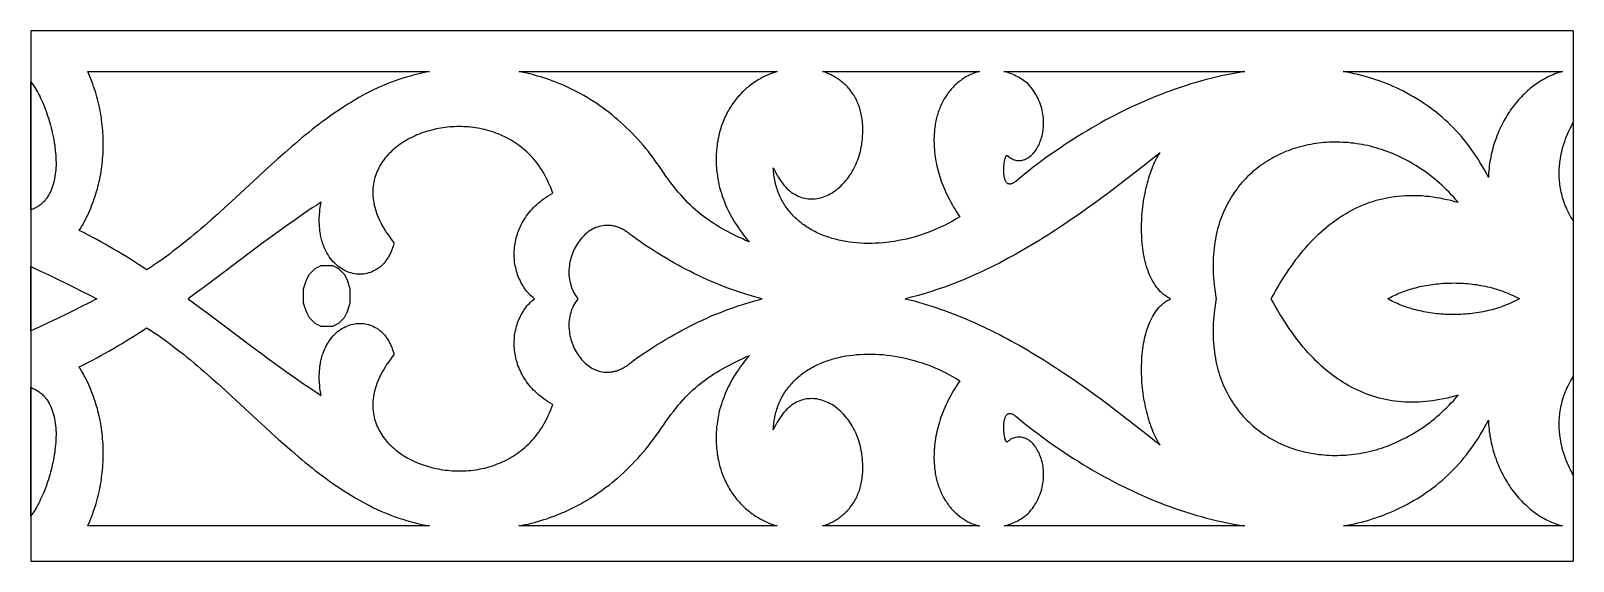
# Model space of a CAD drawing. Extents: x -54 to 62, y 3 to 43.
import ezdxf

# ---------------------------------------------------------------- set-up
doc = ezdxf.new("R2010")
doc.units = 0
doc.header["$MEASUREMENT"] = 0
doc.layers.get('0').update_dxf_attribs({"linetype": 'CONTINUOUS'})
doc.layers.add('LAYER_1', color=18, linetype='CONTINUOUS')

msp = doc.modelspace()

# ---------------------------------------------------------------- linework, layer by layer
for p, q in [((-54.41, 42.8), (-54.41, 2.81)), ((61.98, 42.8), (61.98, 2.81))]:
    msp.add_line(p, q)
at = {"layer": 'LAYER_1'}
for points in [[(61.98, 42.8), (-54.41, 42.8)], [(-54.41, 2.81), (61.98, 2.81)]]:
    msp.add_lwpolyline(points, dxfattribs=at)
for points in [[(-24.32, 39.73), (-24.61, 39.67), (-24.91, 39.61), (-25.2, 39.54), (-25.49, 39.47), (-25.77, 39.39), (-26.06, 39.31), (-26.35, 39.22), (-26.63, 39.13), (-26.91, 39.03), (-27.19, 38.93), (-27.46, 38.82), (-27.74, 38.71), (-28.01, 38.59), (-28.28, 38.47), (-28.54, 38.35), (-28.81, 38.22), (-29.1, 38.07), (-29.38, 37.91), (-29.66, 37.76), (-29.94, 37.59), (-30.22, 37.43), (-30.5, 37.26), (-30.78, 37.08), (-31.05, 36.9), (-31.32, 36.72), (-31.59, 36.53), (-31.86, 36.34), (-32.13, 36.15), (-32.39, 35.96), (-32.65, 35.76), (-32.92, 35.55), (-33.18, 35.35), (-33.44, 35.14), (-33.7, 34.93), (-33.96, 34.72), (-34.21, 34.51), (-34.47, 34.29), (-34.72, 34.07), (-35.23, 33.63), (-35.74, 33.18), (-36.24, 32.72), (-36.75, 32.26), (-37.25, 31.8), (-38.25, 30.87), (-39.26, 29.93), (-39.77, 29.47), (-40.28, 29.01), (-40.8, 28.55), (-41.31, 28.1), (-41.57, 27.87), (-41.84, 27.65), (-42.1, 27.43), (-42.36, 27.21), (-42.63, 26.99), (-42.9, 26.78), (-43.16, 26.57), (-43.44, 26.36), (-43.71, 26.15), (-43.98, 25.94), (-44.26, 25.74), (-44.53, 25.54), (-44.81, 25.35), (-45.1, 25.15), (-45.38, 24.96), (-45.67, 24.78), (-45.97, 24.98), (-46.28, 25.18), (-46.59, 25.38), (-46.9, 25.57), (-47.21, 25.77), (-47.53, 25.96), (-47.84, 26.15), (-48.16, 26.34), (-48.48, 26.52), (-48.8, 26.7), (-49.12, 26.88), (-49.44, 27.06), (-49.77, 27.24), (-50.1, 27.41), (-50.43, 27.58), (-50.76, 27.74), (-50.66, 27.9), (-50.57, 28.07), (-50.47, 28.23), (-50.38, 28.4), (-50.29, 28.57), (-50.21, 28.74), (-50.12, 28.91), (-50.04, 29.08), (-49.97, 29.25), (-49.89, 29.43), (-49.82, 29.61), (-49.75, 29.78), (-49.68, 29.96), (-49.62, 30.14), (-49.56, 30.32), (-49.5, 30.51), (-49.45, 30.69), (-49.39, 30.87), (-49.35, 31.06), (-49.3, 31.24), (-49.25, 31.43), (-49.21, 31.62), (-49.18, 31.81), (-49.14, 32), (-49.11, 32.19), (-49.08, 32.38), (-49.05, 32.57), (-49.03, 32.76), (-49.01, 32.95), (-48.99, 33.15), (-48.97, 33.34), (-48.96, 33.53), (-48.95, 33.73), (-48.95, 33.92), (-48.94, 34.12), (-48.94, 34.31), (-48.94, 34.51), (-48.95, 34.71), (-48.96, 34.9), (-48.97, 35.1), (-48.98, 35.29), (-49, 35.49), (-49.02, 35.69), (-49.04, 35.88), (-49.07, 36.08), (-49.09, 36.27), (-49.13, 36.47), (-49.16, 36.66), (-49.2, 36.86), (-49.24, 37.05), (-49.28, 37.25), (-49.33, 37.44), (-49.38, 37.64), (-49.43, 37.83), (-49.49, 38.02), (-49.54, 38.22), (-49.61, 38.41), (-49.67, 38.6), (-49.74, 38.79), (-49.81, 38.98), (-49.88, 39.17), (-49.96, 39.36), (-50.04, 39.54), (-50.12, 39.73)], [(1.92, 39.73), (1.71, 39.66), (1.49, 39.59), (1.29, 39.51), (1.18, 39.46), (1.08, 39.42), (0.98, 39.37), (0.87, 39.32), (0.77, 39.27), (0.67, 39.21), (0.57, 39.16), (0.47, 39.1), (0.38, 39.04), (0.28, 38.98), (0.18, 38.91), (0.09, 38.85), (-0.01, 38.78), (-0.1, 38.71), (-0.19, 38.64), (-0.29, 38.56), (-0.38, 38.49), (-0.47, 38.41), (-0.55, 38.33), (-0.64, 38.25), (-0.73, 38.17), (-0.81, 38.08), (-0.89, 37.99), (-0.97, 37.9), (-1.05, 37.81), (-1.13, 37.72), (-1.21, 37.62), (-1.29, 37.53), (-1.36, 37.43), (-1.43, 37.33), (-1.5, 37.22), (-1.57, 37.12), (-1.64, 37.01), (-1.71, 36.9), (-1.77, 36.79), (-1.83, 36.68), (-1.89, 36.57), (-1.95, 36.45), (-2.01, 36.33), (-2.06, 36.21), (-2.12, 36.09), (-2.17, 35.96), (-2.22, 35.84), (-2.26, 35.71), (-2.31, 35.58), (-2.35, 35.45), (-2.39, 35.31), (-2.43, 35.17), (-2.46, 35.04), (-2.5, 34.9), (-2.53, 34.75), (-2.56, 34.61), (-2.58, 34.46), (-2.61, 34.32), (-2.63, 34.17), (-2.64, 34.01), (-2.66, 33.86), (-2.67, 33.7), (-2.69, 33.5), (-2.7, 33.3), (-2.7, 33.09), (-2.7, 32.89), (-2.69, 32.68), (-2.68, 32.47), (-2.66, 32.26), (-2.63, 32.05), (-2.6, 31.83), (-2.57, 31.62), (-2.53, 31.41), (-2.48, 31.19), (-2.43, 30.98), (-2.37, 30.76), (-2.3, 30.55), (-2.23, 30.33), (-2.15, 30.11), (-2.07, 29.9), (-1.98, 29.68), (-1.88, 29.46), (-1.78, 29.24), (-1.67, 29.03), (-1.55, 28.81), (-1.43, 28.59), (-1.3, 28.38), (-1.16, 28.16), (-1.02, 27.94), (-0.87, 27.73), (-0.71, 27.51), (-0.55, 27.3), (-0.37, 27.09), (-0.19, 26.88), (-0.47, 27), (-0.74, 27.13), (-1, 27.25), (-1.26, 27.37), (-1.5, 27.5), (-1.75, 27.62), (-1.98, 27.74), (-2.21, 27.87), (-2.43, 28), (-2.65, 28.13), (-2.87, 28.26), (-3.08, 28.4), (-3.28, 28.54), (-3.48, 28.68), (-3.68, 28.83), (-3.88, 28.98), (-4.07, 29.14), (-4.26, 29.3), (-4.45, 29.47), (-4.64, 29.65), (-4.82, 29.83), (-5, 30.02), (-5.19, 30.22), (-5.37, 30.42), (-5.56, 30.64), (-5.74, 30.86), (-5.92, 31.09), (-6.11, 31.33), (-6.3, 31.58), (-6.49, 31.85), (-6.68, 32.12), (-6.87, 32.41), (-7.05, 32.67), (-7.24, 32.93), (-7.43, 33.19), (-7.62, 33.44), (-7.81, 33.69), (-8, 33.93), (-8.2, 34.17), (-8.41, 34.4), (-8.61, 34.63), (-8.82, 34.85), (-9.02, 35.07), (-9.24, 35.28), (-9.45, 35.49), (-9.67, 35.69), (-9.88, 35.89), (-10.11, 36.08), (-10.33, 36.27), (-10.55, 36.46), (-10.78, 36.64), (-11.01, 36.81), (-11.24, 36.98), (-11.47, 37.15), (-11.71, 37.31), (-11.95, 37.46), (-12.19, 37.62), (-12.43, 37.76), (-12.67, 37.91), (-12.91, 38.04), (-13.16, 38.18), (-13.41, 38.3), (-13.66, 38.43), (-13.91, 38.55), (-14.12, 38.65), (-14.34, 38.74), (-14.57, 38.84), (-14.79, 38.93), (-15.02, 39.01), (-15.24, 39.1), (-15.47, 39.17), (-15.7, 39.25), (-15.93, 39.32), (-16.17, 39.39), (-16.4, 39.46), (-16.64, 39.52), (-16.87, 39.58), (-17.11, 39.63), (-17.35, 39.68), (-17.59, 39.73)], [(17.18, 39.73), (17.09, 39.71), (17, 39.68), (16.91, 39.66), (16.83, 39.63), (16.74, 39.6), (16.65, 39.56), (16.57, 39.53), (16.48, 39.49), (16.4, 39.45), (16.32, 39.41), (16.24, 39.37), (16.15, 39.32), (16.07, 39.27), (15.99, 39.22), (15.91, 39.17), (15.84, 39.12), (15.76, 39.06), (15.68, 39.01), (15.61, 38.95), (15.53, 38.89), (15.46, 38.82), (15.39, 38.76), (15.32, 38.69), (15.25, 38.62), (15.18, 38.55), (15.11, 38.48), (15.05, 38.41), (14.98, 38.33), (14.92, 38.25), (14.86, 38.17), (14.8, 38.09), (14.74, 38.01), (14.68, 37.92), (14.63, 37.84), (14.57, 37.75), (14.52, 37.66), (14.47, 37.57), (14.41, 37.48), (14.37, 37.38), (14.32, 37.28), (14.27, 37.19), (14.23, 37.09), (14.19, 36.98), (14.15, 36.88), (14.11, 36.78), (14.07, 36.67), (14.04, 36.56), (14, 36.45), (13.97, 36.34), (13.94, 36.23), (13.91, 36.11), (13.89, 36), (13.87, 35.88), (13.84, 35.76), (13.82, 35.64), (13.81, 35.52), (13.79, 35.4), (13.78, 35.27), (13.77, 35.15), (13.76, 35.02), (13.75, 34.89), (13.75, 34.76), (13.74, 34.63), (13.74, 34.5), (13.75, 34.33), (13.75, 34.16), (13.76, 33.99), (13.77, 33.82), (13.79, 33.65), (13.81, 33.48), (13.83, 33.3), (13.86, 33.13), (13.89, 32.96), (13.93, 32.78), (13.96, 32.6), (14.01, 32.42), (14.05, 32.25), (14.1, 32.07), (14.15, 31.89), (14.21, 31.71), (14.27, 31.53), (14.34, 31.34), (14.41, 31.16), (14.48, 30.98), (14.56, 30.8), (14.64, 30.62), (14.73, 30.43), (14.82, 30.25), (14.91, 30.07), (15.01, 29.88), (15.11, 29.7), (15.22, 29.51), (15.33, 29.33), (15.45, 29.15), (15.57, 28.96), (15.7, 28.78), (15.42, 28.61), (15.14, 28.45), (14.86, 28.3), (14.58, 28.15), (14.29, 28.02), (14, 27.89), (13.71, 27.76), (13.42, 27.65), (13.13, 27.54), (12.84, 27.43), (12.54, 27.34), (12.25, 27.25), (11.95, 27.17), (11.66, 27.1), (11.36, 27.03), (11.07, 26.98), (10.77, 26.92), (10.48, 26.88), (10.19, 26.84), (9.9, 26.81), (9.6, 26.79), (9.32, 26.78), (9.03, 26.77), (8.74, 26.77), (8.46, 26.77), (8.18, 26.79), (7.9, 26.81), (7.63, 26.83), (7.36, 26.87), (7.09, 26.91), (6.83, 26.96), (6.57, 27.02), (6.31, 27.08), (6.06, 27.15), (5.94, 27.19), (5.81, 27.23), (5.69, 27.27), (5.57, 27.31), (5.45, 27.35), (5.33, 27.4), (5.22, 27.45), (5.1, 27.5), (4.99, 27.55), (4.87, 27.6), (4.76, 27.66), (4.65, 27.72), (4.54, 27.77), (4.44, 27.83), (4.33, 27.9), (4.23, 27.96), (4.13, 28.03), (4.03, 28.09), (3.93, 28.16), (3.83, 28.23), (3.73, 28.31), (3.64, 28.38), (3.55, 28.46), (3.46, 28.53), (3.37, 28.61), (3.28, 28.69), (3.2, 28.78), (3.11, 28.86), (3.03, 28.95), (2.95, 29.04), (2.88, 29.13), (2.8, 29.22), (2.73, 29.31), (2.66, 29.41), (2.59, 29.5), (2.52, 29.6), (2.46, 29.7), (2.39, 29.8), (2.33, 29.91), (2.27, 30.01), (2.22, 30.12), (2.16, 30.23), (2.11, 30.34), (2.06, 30.45), (2.02, 30.56), (1.97, 30.68), (1.93, 30.8), (1.89, 30.92), (1.86, 31.04), (1.82, 31.16), (1.79, 31.28), (1.76, 31.41), (1.73, 31.54), (1.71, 31.66), (1.69, 31.8), (1.67, 31.93), (1.65, 32.06), (1.64, 32.2), (1.63, 32.34), (1.62, 32.47), (1.71, 32.28), (1.81, 32.09), (1.9, 31.91), (2, 31.75), (2.1, 31.59), (2.21, 31.44), (2.32, 31.3), (2.42, 31.16), (2.54, 31.04), (2.65, 30.92), (2.77, 30.82), (2.88, 30.72), (3, 30.62), (3.12, 30.54), (3.24, 30.47), (3.37, 30.4), (3.49, 30.34), (3.62, 30.29), (3.74, 30.24), (3.87, 30.2), (4, 30.17), (4.13, 30.15), (4.26, 30.13), (4.39, 30.12), (4.52, 30.12), (4.64, 30.13), (4.77, 30.14), (4.9, 30.15), (5.03, 30.18), (5.16, 30.2), (5.28, 30.24), (5.41, 30.28), (5.54, 30.33), (5.66, 30.38), (5.78, 30.44), (5.91, 30.5), (6.03, 30.57), (6.15, 30.65), (6.26, 30.73), (6.38, 30.81), (6.49, 30.9), (6.6, 30.99), (6.71, 31.09), (6.82, 31.2), (6.92, 31.3), (7.02, 31.42), (7.12, 31.53), (7.22, 31.65), (7.31, 31.78), (7.4, 31.91), (7.49, 32.04), (7.57, 32.18), (7.65, 32.32), (7.73, 32.46), (7.8, 32.61), (7.87, 32.76), (7.93, 32.91), (7.99, 33.06), (8.05, 33.22), (8.1, 33.38), (8.15, 33.55), (8.19, 33.71), (8.23, 33.88), (8.26, 34.06), (8.29, 34.2), (8.31, 34.34), (8.33, 34.49), (8.34, 34.63), (8.35, 34.77), (8.36, 34.9), (8.37, 35.04), (8.38, 35.17), (8.38, 35.3), (8.38, 35.43), (8.37, 35.56), (8.37, 35.68), (8.36, 35.81), (8.35, 35.93), (8.33, 36.05), (8.32, 36.17), (8.3, 36.29), (8.28, 36.4), (8.26, 36.51), (8.23, 36.63), (8.2, 36.74), (8.17, 36.84), (8.14, 36.95), (8.11, 37.05), (8.07, 37.16), (8.03, 37.26), (7.99, 37.35), (7.95, 37.45), (7.91, 37.55), (7.86, 37.64), (7.81, 37.73), (7.76, 37.82), (7.71, 37.91), (7.65, 37.99), (7.6, 38.08), (7.54, 38.16), (7.48, 38.24), (7.42, 38.32), (7.36, 38.4), (7.29, 38.47), (7.23, 38.55), (7.16, 38.62), (7.09, 38.69), (7.02, 38.76), (6.95, 38.82), (6.87, 38.89), (6.8, 38.95), (6.72, 39.01), (6.64, 39.07), (6.57, 39.12), (6.49, 39.18), (6.4, 39.23), (6.32, 39.28), (6.24, 39.33), (6.15, 39.38), (6.07, 39.43), (5.98, 39.47), (5.89, 39.51), (5.8, 39.56), (5.71, 39.59), (5.62, 39.63), (5.53, 39.67), (5.34, 39.73)], [(37.21, 39.73), (36.79, 39.66), (36.38, 39.59), (35.96, 39.51), (35.55, 39.42), (35.14, 39.33), (34.73, 39.23), (34.32, 39.13), (33.92, 39.02), (33.52, 38.91), (33.12, 38.79), (32.72, 38.66), (32.33, 38.53), (31.94, 38.4), (31.55, 38.26), (31.17, 38.12), (30.8, 37.98), (30.45, 37.84), (30.11, 37.7), (29.76, 37.55), (29.42, 37.4), (29.08, 37.25), (28.73, 37.09), (28.39, 36.93), (28.04, 36.76), (27.7, 36.59), (27.36, 36.41), (27.01, 36.23), (26.67, 36.05), (26.33, 35.86), (25.98, 35.66), (25.64, 35.47), (25.3, 35.27), (24.96, 35.06), (24.62, 34.85), (24.27, 34.63), (23.93, 34.41), (23.59, 34.19), (23.26, 33.96), (22.92, 33.73), (22.58, 33.5), (22.24, 33.26), (21.91, 33.01), (21.57, 32.76), (21.24, 32.51), (20.9, 32.25), (20.57, 31.99), (20.24, 31.72), (19.91, 31.45), (19.85, 31.41), (19.79, 31.37), (19.74, 31.33), (19.69, 31.3), (19.64, 31.28), (19.59, 31.26), (19.55, 31.25), (19.5, 31.24), (19.46, 31.24), (19.43, 31.24), (19.39, 31.25), (19.35, 31.26), (19.32, 31.27), (19.29, 31.29), (19.26, 31.32), (19.23, 31.34), (19.21, 31.37), (19.18, 31.41), (19.16, 31.44), (19.14, 31.48), (19.12, 31.52), (19.11, 31.57), (19.09, 31.62), (19.08, 31.67), (19.05, 31.77), (19.03, 31.88), (19.02, 32), (19.01, 32.12), (19.01, 32.24), (19.01, 32.36), (19.01, 32.48), (19.02, 32.61), (19.03, 32.72), (19.05, 32.84), (19.06, 32.94), (19.08, 33.04), (19.1, 33.13), (19.13, 33.21), (19.15, 33.28), (19.18, 33.33), (19.19, 33.35), (19.2, 33.37), (19.22, 33.39), (19.23, 33.39), (19.24, 33.4), (19.26, 33.4), (19.27, 33.4), (19.28, 33.39), (19.37, 33.31), (19.46, 33.25), (19.55, 33.19), (19.64, 33.15), (19.73, 33.1), (19.82, 33.07), (19.9, 33.05), (19.99, 33.03), (20.08, 33.02), (20.17, 33.02), (20.26, 33.02), (20.34, 33.03), (20.43, 33.05), (20.51, 33.07), (20.6, 33.1), (20.68, 33.14), (20.76, 33.18), (20.84, 33.22), (20.92, 33.28), (21, 33.34), (21.07, 33.4), (21.15, 33.47), (21.22, 33.54), (21.29, 33.62), (21.35, 33.7), (21.42, 33.79), (21.48, 33.88), (21.54, 33.98), (21.59, 34.08), (21.65, 34.18), (21.7, 34.29), (21.74, 34.4), (21.79, 34.52), (21.83, 34.63), (21.86, 34.75), (21.9, 34.88), (21.93, 35), (21.95, 35.13), (21.97, 35.26), (21.99, 35.39), (22, 35.53), (22.01, 35.67), (22.02, 35.8), (22.01, 35.94), (22.01, 36.09), (22, 36.23), (21.98, 36.37), (21.96, 36.52), (21.94, 36.66), (21.91, 36.81), (21.87, 36.95), (21.83, 37.1), (21.78, 37.25), (21.72, 37.39), (21.66, 37.54), (21.6, 37.69), (21.52, 37.83), (21.45, 37.98), (21.36, 38.12), (21.27, 38.26), (21.17, 38.4), (21.06, 38.54), (20.95, 38.68), (20.83, 38.82), (20.72, 38.9), (20.61, 38.99), (20.5, 39.06), (20.39, 39.14), (20.28, 39.21), (20.17, 39.27), (20.06, 39.34), (19.94, 39.39), (19.83, 39.45), (19.72, 39.5), (19.6, 39.55), (19.49, 39.59), (19.37, 39.63), (19.26, 39.67), (19.14, 39.7), (19.02, 39.73)], [(61.18, 39.73), (61.03, 39.69), (60.89, 39.65), (60.75, 39.6), (60.6, 39.55), (60.46, 39.49), (60.32, 39.43), (60.19, 39.37), (60.05, 39.31), (59.92, 39.24), (59.78, 39.16), (59.65, 39.09), (59.52, 39.01), (59.39, 38.93), (59.26, 38.84), (59.13, 38.75), (59.01, 38.66), (58.89, 38.57), (58.77, 38.47), (58.65, 38.37), (58.53, 38.27), (58.41, 38.16), (58.3, 38.06), (58.19, 37.95), (58.07, 37.83), (57.97, 37.72), (57.86, 37.6), (57.75, 37.48), (57.65, 37.35), (57.55, 37.23), (57.45, 37.1), (57.36, 36.97), (57.26, 36.84), (57.17, 36.7), (57.08, 36.57), (56.99, 36.43), (56.91, 36.29), (56.82, 36.14), (56.74, 36), (56.66, 35.85), (56.59, 35.7), (56.51, 35.55), (56.44, 35.4), (56.38, 35.25), (56.31, 35.1), (56.25, 34.94), (56.19, 34.78), (56.13, 34.62), (56.07, 34.46), (56.02, 34.3), (55.97, 34.14), (55.92, 33.97), (55.88, 33.81), (55.84, 33.64), (55.8, 33.47), (55.76, 33.3), (55.73, 33.13), (55.7, 32.96), (55.67, 32.79), (55.65, 32.62), (55.63, 32.45), (55.61, 32.27), (55.6, 32.1), (55.59, 31.92), (55.58, 31.75), (55.44, 32.03), (55.29, 32.31), (55.13, 32.58), (54.97, 32.85), (54.81, 33.12), (54.64, 33.38), (54.46, 33.63), (54.29, 33.88), (54.11, 34.12), (53.92, 34.36), (53.73, 34.6), (53.54, 34.82), (53.34, 35.05), (53.14, 35.27), (52.94, 35.48), (52.73, 35.69), (52.51, 35.9), (52.3, 36.1), (52.08, 36.29), (51.85, 36.48), (51.63, 36.66), (51.39, 36.84), (51.16, 37.02), (50.92, 37.19), (50.68, 37.35), (50.44, 37.51), (50.19, 37.67), (49.94, 37.82), (49.68, 37.96), (49.43, 38.1), (49.17, 38.24), (48.9, 38.37), (48.65, 38.49), (48.39, 38.61), (48.13, 38.72), (47.87, 38.82), (47.61, 38.92), (47.34, 39.02), (47.08, 39.11), (46.81, 39.2), (46.54, 39.28), (46.27, 39.36), (46, 39.43), (45.73, 39.5), (45.46, 39.56), (45.18, 39.62), (44.91, 39.68), (44.63, 39.73)], [(-54.41, 38.96), (-54.33, 38.86), (-54.26, 38.76), (-54.18, 38.65), (-54.11, 38.53), (-54.03, 38.4), (-53.96, 38.28), (-53.88, 38.14), (-53.81, 38), (-53.74, 37.86), (-53.67, 37.71), (-53.6, 37.56), (-53.53, 37.41), (-53.46, 37.25), (-53.39, 37.08), (-53.33, 36.92), (-53.26, 36.75), (-53.2, 36.57), (-53.14, 36.4), (-53.08, 36.22), (-53.03, 36.04), (-52.98, 35.86), (-52.92, 35.68), (-52.88, 35.49), (-52.83, 35.31), (-52.79, 35.12), (-52.74, 34.93), (-52.71, 34.74), (-52.67, 34.55), (-52.64, 34.36), (-52.61, 34.17), (-52.59, 33.98), (-52.57, 33.79), (-52.55, 33.61), (-52.53, 33.42), (-52.52, 33.23), (-52.52, 33.05), (-52.51, 32.86), (-52.51, 32.68), (-52.52, 32.5), (-52.53, 32.32), (-52.55, 32.15), (-52.57, 31.98), (-52.59, 31.81), (-52.62, 31.64), (-52.65, 31.48), (-52.69, 31.32), (-52.74, 31.16), (-52.79, 31.01), (-52.84, 30.86), (-52.9, 30.72), (-52.97, 30.58), (-53.04, 30.44), (-53.12, 30.32), (-53.16, 30.25), (-53.21, 30.19), (-53.25, 30.13), (-53.3, 30.07), (-53.34, 30.02), (-53.39, 29.96), (-53.44, 29.91), (-53.5, 29.85), (-53.55, 29.8), (-53.61, 29.75), (-53.66, 29.71), (-53.72, 29.66), (-53.78, 29.61), (-53.85, 29.57), (-53.91, 29.53), (-53.98, 29.49), (-54.04, 29.45), (-54.11, 29.42), (-54.19, 29.38), (-54.26, 29.35), (-54.33, 29.32), (-54.41, 29.29)], [(-42.54, 22.59), (-41.93, 22.14), (-41.31, 21.69), (-40.09, 20.77), (-38.86, 19.85), (-37.63, 18.92), (-37.01, 18.46), (-36.38, 18), (-35.75, 17.54), (-35.11, 17.09), (-34.47, 16.64), (-33.83, 16.19), (-33.5, 15.97), (-33.17, 15.75), (-32.84, 15.53), (-32.51, 15.31), (-32.53, 15.44), (-32.55, 15.58), (-32.57, 15.71), (-32.59, 15.84), (-32.6, 15.97), (-32.61, 16.1), (-32.62, 16.22), (-32.63, 16.35), (-32.64, 16.47), (-32.64, 16.59), (-32.64, 16.71), (-32.64, 16.83), (-32.63, 16.94), (-32.63, 17.06), (-32.62, 17.17), (-32.61, 17.28), (-32.6, 17.39), (-32.59, 17.5), (-32.57, 17.6), (-32.56, 17.71), (-32.54, 17.81), (-32.52, 17.91), (-32.5, 18.01), (-32.47, 18.1), (-32.45, 18.2), (-32.42, 18.29), (-32.39, 18.39), (-32.36, 18.48), (-32.33, 18.56), (-32.3, 18.65), (-32.23, 18.82), (-32.15, 18.98), (-32.07, 19.14), (-31.98, 19.28), (-31.89, 19.42), (-31.8, 19.56), (-31.69, 19.68), (-31.59, 19.8), (-31.48, 19.92), (-31.37, 20.02), (-31.26, 20.12), (-31.14, 20.21), (-31.02, 20.3), (-30.89, 20.37), (-30.77, 20.44), (-30.64, 20.51), (-30.51, 20.56), (-30.38, 20.61), (-30.25, 20.65), (-30.12, 20.68), (-29.98, 20.71), (-29.85, 20.73), (-29.71, 20.74), (-29.58, 20.74), (-29.45, 20.74), (-29.31, 20.73), (-29.18, 20.71), (-29.05, 20.68), (-28.92, 20.65), (-28.79, 20.61), (-28.66, 20.56), (-28.54, 20.5), (-28.42, 20.44), (-28.3, 20.37), (-28.24, 20.33), (-28.18, 20.29), (-28.13, 20.25), (-28.07, 20.2), (-28.01, 20.16), (-27.96, 20.11), (-27.91, 20.06), (-27.85, 20), (-27.8, 19.95), (-27.75, 19.9), (-27.7, 19.84), (-27.65, 19.78), (-27.61, 19.72), (-27.56, 19.65), (-27.52, 19.59), (-27.47, 19.52), (-27.43, 19.45), (-27.39, 19.38), (-27.35, 19.3), (-27.31, 19.23), (-27.27, 19.15), (-27.24, 19.07), (-27.2, 18.99), (-27.17, 18.91), (-27.14, 18.82), (-27.11, 18.73), (-27.08, 18.64), (-27.05, 18.55), (-27.03, 18.46), (-27.01, 18.37), (-27.16, 18.18), (-27.3, 17.99), (-27.43, 17.81), (-27.56, 17.63), (-27.67, 17.44), (-27.78, 17.26), (-27.89, 17.08), (-27.98, 16.91), (-28.07, 16.73), (-28.15, 16.55), (-28.23, 16.38), (-28.29, 16.21), (-28.35, 16.04), (-28.41, 15.87), (-28.45, 15.7), (-28.49, 15.53), (-28.53, 15.37), (-28.56, 15.2), (-28.58, 15.04), (-28.59, 14.88), (-28.6, 14.72), (-28.6, 14.57), (-28.6, 14.41), (-28.59, 14.26), (-28.58, 14.11), (-28.56, 13.96), (-28.53, 13.81), (-28.5, 13.67), (-28.47, 13.52), (-28.43, 13.38), (-28.38, 13.24), (-28.33, 13.1), (-28.27, 12.97), (-28.21, 12.84), (-28.15, 12.71), (-28.08, 12.58), (-28, 12.45), (-27.92, 12.33), (-27.84, 12.21), (-27.75, 12.09), (-27.66, 11.97), (-27.56, 11.85), (-27.46, 11.74), (-27.36, 11.63), (-27.25, 11.53), (-27.14, 11.42), (-27.03, 11.32), (-26.91, 11.22), (-26.79, 11.12), (-26.67, 11.03), (-26.54, 10.94), (-26.41, 10.85), (-26.27, 10.76), (-26.14, 10.68), (-26, 10.6), (-25.86, 10.52), (-25.71, 10.45), (-25.57, 10.38), (-25.42, 10.31), (-25.27, 10.24), (-25.11, 10.18), (-24.96, 10.12), (-24.8, 10.06), (-24.64, 10.01), (-24.48, 9.96), (-24.32, 9.91), (-24.15, 9.87), (-23.98, 9.83), (-23.82, 9.79), (-23.65, 9.76), (-23.48, 9.73), (-23.31, 9.7), (-23.14, 9.68), (-22.96, 9.66), (-22.79, 9.64), (-22.62, 9.63), (-22.44, 9.62), (-22.27, 9.61), (-22.09, 9.61), (-21.91, 9.61), (-21.74, 9.62), (-21.56, 9.63), (-21.39, 9.64), (-21.21, 9.65), (-21.03, 9.67), (-20.86, 9.7), (-20.68, 9.73), (-20.51, 9.76), (-20.33, 9.79), (-20.16, 9.83), (-19.99, 9.88), (-19.82, 9.93), (-19.64, 9.98), (-19.47, 10.03), (-19.31, 10.09), (-19.14, 10.16), (-18.97, 10.23), (-18.81, 10.3), (-18.64, 10.38), (-18.48, 10.46), (-18.32, 10.55), (-18.16, 10.64), (-18.01, 10.73), (-17.85, 10.83), (-17.7, 10.93), (-17.55, 11.04), (-17.41, 11.15), (-17.26, 11.27), (-17.12, 11.39), (-16.98, 11.52), (-16.84, 11.65), (-16.71, 11.79), (-16.58, 11.93), (-16.45, 12.07), (-16.32, 12.22), (-16.2, 12.38), (-16.08, 12.54), (-15.97, 12.71), (-15.86, 12.87), (-15.75, 13.05), (-15.65, 13.23), (-15.54, 13.41), (-15.45, 13.6), (-15.36, 13.8), (-15.27, 14), (-15.18, 14.21), (-15.1, 14.42), (-15.03, 14.63), (-15.2, 14.73), (-15.36, 14.83), (-15.52, 14.93), (-15.67, 15.03), (-15.82, 15.14), (-15.96, 15.25), (-16.09, 15.36), (-16.22, 15.48), (-16.35, 15.59), (-16.47, 15.71), (-16.59, 15.84), (-16.7, 15.96), (-16.8, 16.09), (-16.9, 16.21), (-17, 16.34), (-17.09, 16.47), (-17.18, 16.61), (-17.26, 16.74), (-17.33, 16.88), (-17.41, 17.01), (-17.47, 17.15), (-17.54, 17.29), (-17.59, 17.43), (-17.65, 17.57), (-17.69, 17.71), (-17.74, 17.86), (-17.78, 18), (-17.81, 18.14), (-17.84, 18.28), (-17.87, 18.43), (-17.89, 18.57), (-17.91, 18.71), (-17.92, 18.86), (-17.93, 19), (-17.93, 19.14), (-17.93, 19.28), (-17.93, 19.42), (-17.92, 19.56), (-17.91, 19.7), (-17.9, 19.84), (-17.88, 19.98), (-17.85, 20.12), (-17.82, 20.25), (-17.79, 20.38), (-17.76, 20.52), (-17.72, 20.65), (-17.68, 20.78), (-17.63, 20.9), (-17.58, 21.03), (-17.52, 21.15), (-17.47, 21.27), (-17.41, 21.39), (-17.34, 21.51), (-17.27, 21.62), (-17.2, 21.73), (-17.13, 21.84), (-17.05, 21.94), (-16.97, 22.05), (-16.88, 22.15), (-16.79, 22.24), (-16.7, 22.34), (-16.61, 22.43), (-16.51, 22.51), (-16.41, 22.59), (-16.51, 22.68), (-16.61, 22.76), (-16.7, 22.85), (-16.79, 22.95), (-16.88, 23.04), (-16.97, 23.14), (-17.05, 23.24), (-17.13, 23.35), (-17.2, 23.46), (-17.27, 23.57), (-17.34, 23.68), (-17.41, 23.8), (-17.47, 23.92), (-17.52, 24.04), (-17.58, 24.16), (-17.63, 24.28), (-17.68, 24.41), (-17.72, 24.54), (-17.76, 24.67), (-17.79, 24.8), (-17.82, 24.94), (-17.85, 25.07), (-17.88, 25.21), (-17.9, 25.35), (-17.91, 25.48), (-17.92, 25.62), (-17.93, 25.76), (-17.93, 25.9), (-17.93, 26.05), (-17.93, 26.19), (-17.92, 26.33), (-17.91, 26.47), (-17.89, 26.62), (-17.87, 26.76), (-17.84, 26.9), (-17.81, 27.05), (-17.78, 27.19), (-17.74, 27.33), (-17.69, 27.47), (-17.65, 27.62), (-17.59, 27.76), (-17.54, 27.9), (-17.47, 28.04), (-17.41, 28.17), (-17.33, 28.31), (-17.26, 28.45), (-17.18, 28.58), (-17.09, 28.71), (-17, 28.84), (-16.9, 28.97), (-16.8, 29.1), (-16.7, 29.23), (-16.59, 29.35), (-16.47, 29.47), (-16.35, 29.59), (-16.22, 29.71), (-16.09, 29.83), (-15.96, 29.94), (-15.82, 30.05), (-15.67, 30.15), (-15.52, 30.26), (-15.36, 30.36), (-15.2, 30.46), (-15.03, 30.55), (-15.1, 30.77), (-15.18, 30.98), (-15.27, 31.18), (-15.36, 31.39), (-15.45, 31.58), (-15.54, 31.77), (-15.65, 31.96), (-15.75, 32.14), (-15.86, 32.31), (-15.97, 32.48), (-16.08, 32.65), (-16.2, 32.81), (-16.32, 32.96), (-16.45, 33.11), (-16.58, 33.26), (-16.71, 33.4), (-16.84, 33.53), (-16.98, 33.67), (-17.12, 33.79), (-17.26, 33.91), (-17.41, 34.03), (-17.55, 34.14), (-17.7, 34.25), (-17.85, 34.36), (-18.01, 34.46), (-18.16, 34.55), (-18.32, 34.64), (-18.48, 34.73), (-18.64, 34.81), (-18.81, 34.89), (-18.97, 34.96), (-19.14, 35.03), (-19.31, 35.09), (-19.47, 35.15), (-19.64, 35.21), (-19.82, 35.26), (-19.99, 35.31), (-20.16, 35.35), (-20.33, 35.39), (-20.51, 35.43), (-20.68, 35.46), (-20.86, 35.49), (-21.03, 35.51), (-21.21, 35.53), (-21.39, 35.55), (-21.56, 35.56), (-21.74, 35.57), (-21.91, 35.58), (-22.09, 35.58), (-22.27, 35.58), (-22.44, 35.57), (-22.62, 35.56), (-22.79, 35.55), (-22.96, 35.53), (-23.14, 35.51), (-23.31, 35.49), (-23.48, 35.46), (-23.65, 35.43), (-23.82, 35.4), (-23.98, 35.36), (-24.15, 35.32), (-24.32, 35.27), (-24.48, 35.23), (-24.64, 35.18), (-24.8, 35.12), (-24.96, 35.07), (-25.11, 35.01), (-25.27, 34.95), (-25.42, 34.88), (-25.57, 34.81), (-25.71, 34.74), (-25.86, 34.67), (-26, 34.59), (-26.14, 34.51), (-26.27, 34.42), (-26.41, 34.34), (-26.54, 34.25), (-26.67, 34.16), (-26.79, 34.06), (-26.91, 33.97), (-27.03, 33.87), (-27.14, 33.77), (-27.25, 33.66), (-27.36, 33.55), (-27.46, 33.44), (-27.56, 33.33), (-27.66, 33.22), (-27.75, 33.1), (-27.84, 32.98), (-27.92, 32.86), (-28, 32.74), (-28.08, 32.61), (-28.15, 32.48), (-28.21, 32.35), (-28.27, 32.22), (-28.33, 32.08), (-28.38, 31.94), (-28.43, 31.81), (-28.47, 31.66), (-28.5, 31.52), (-28.53, 31.38), (-28.56, 31.23), (-28.58, 31.08), (-28.59, 30.93), (-28.6, 30.77), (-28.6, 30.62), (-28.6, 30.46), (-28.59, 30.31), (-28.58, 30.15), (-28.56, 29.98), (-28.53, 29.82), (-28.49, 29.65), (-28.45, 29.49), (-28.41, 29.32), (-28.35, 29.15), (-28.29, 28.98), (-28.23, 28.81), (-28.15, 28.63), (-28.07, 28.46), (-27.98, 28.28), (-27.89, 28.1), (-27.78, 27.92), (-27.67, 27.74), (-27.56, 27.56), (-27.43, 27.38), (-27.3, 27.19), (-27.16, 27.01), (-27.01, 26.82), (-27.03, 26.73), (-27.05, 26.63), (-27.08, 26.54), (-27.11, 26.45), (-27.14, 26.37), (-27.17, 26.28), (-27.2, 26.2), (-27.24, 26.12), (-27.27, 26.04), (-27.31, 25.96), (-27.35, 25.88), (-27.39, 25.81), (-27.43, 25.74), (-27.47, 25.67), (-27.52, 25.6), (-27.56, 25.54), (-27.61, 25.47), (-27.65, 25.41), (-27.7, 25.35), (-27.75, 25.29), (-27.8, 25.24), (-27.85, 25.18), (-27.91, 25.13), (-27.96, 25.08), (-28.01, 25.03), (-28.07, 24.99), (-28.13, 24.94), (-28.18, 24.9), (-28.24, 24.86), (-28.3, 24.82), (-28.42, 24.75), (-28.54, 24.69), (-28.66, 24.63), (-28.79, 24.58), (-28.92, 24.54), (-29.05, 24.51), (-29.18, 24.48), (-29.31, 24.46), (-29.45, 24.45), (-29.58, 24.45), (-29.71, 24.45), (-29.85, 24.46), (-29.98, 24.48), (-30.12, 24.51), (-30.25, 24.54), (-30.38, 24.58), (-30.51, 24.63), (-30.64, 24.68), (-30.77, 24.75), (-30.89, 24.82), (-31.02, 24.89), (-31.14, 24.98), (-31.26, 25.07), (-31.37, 25.17), (-31.48, 25.27), (-31.59, 25.38), (-31.69, 25.5), (-31.8, 25.63), (-31.89, 25.76), (-31.98, 25.91), (-32.07, 26.05), (-32.15, 26.21), (-32.23, 26.37), (-32.3, 26.54), (-32.33, 26.62), (-32.36, 26.71), (-32.39, 26.8), (-32.42, 26.9), (-32.45, 26.99), (-32.47, 27.08), (-32.5, 27.18), (-32.52, 27.28), (-32.54, 27.38), (-32.56, 27.48), (-32.57, 27.59), (-32.59, 27.69), (-32.6, 27.8), (-32.61, 27.91), (-32.62, 28.02), (-32.63, 28.13), (-32.63, 28.25), (-32.64, 28.36), (-32.64, 28.48), (-32.64, 28.6), (-32.64, 28.72), (-32.63, 28.84), (-32.62, 28.97), (-32.61, 29.09), (-32.6, 29.22), (-32.59, 29.35), (-32.57, 29.48), (-32.55, 29.61), (-32.53, 29.75), (-32.51, 29.88), (-32.84, 29.66), (-33.17, 29.44), (-33.5, 29.22), (-33.83, 29), (-34.47, 28.55), (-35.11, 28.1), (-35.75, 27.64), (-36.38, 27.19), (-37.01, 26.73), (-37.63, 26.26), (-38.86, 25.34), (-40.09, 24.41), (-41.31, 23.5), (-41.93, 23.04)], [(61.98, 28.46), (61.89, 28.61), (61.8, 28.76), (61.72, 28.9), (61.64, 29.05), (61.57, 29.2), (61.5, 29.34), (61.44, 29.49), (61.38, 29.63), (61.32, 29.78), (61.27, 29.92), (61.23, 30.07), (61.18, 30.21), (61.14, 30.35), (61.11, 30.49), (61.07, 30.64), (61.04, 30.78), (61.02, 30.92), (61, 31.06), (60.98, 31.19), (60.96, 31.33), (60.95, 31.47), (60.94, 31.6), (60.93, 31.74), (60.92, 31.87), (60.92, 32), (60.92, 32.14), (60.93, 32.27), (60.93, 32.4), (60.94, 32.52), (60.95, 32.65), (60.96, 32.77), (60.97, 32.9), (60.99, 33.02), (61.01, 33.14), (61.05, 33.38), (61.1, 33.61), (61.15, 33.83), (61.21, 34.05), (61.27, 34.26), (61.34, 34.46), (61.4, 34.65), (61.48, 34.84), (61.55, 35.01), (61.62, 35.18), (61.7, 35.34), (61.77, 35.48), (61.84, 35.62), (61.91, 35.75), (61.98, 35.86)], [(35.04, 22.59), (35.04, 22.59), (35.04, 22.59), (35.04, 22.59), (35.04, 22.59), (34.99, 22.32), (34.95, 22.05), (34.91, 21.78), (34.88, 21.52), (34.86, 21.25), (34.84, 20.99), (34.82, 20.74), (34.81, 20.48), (34.8, 20.23), (34.8, 19.99), (34.81, 19.74), (34.82, 19.5), (34.83, 19.26), (34.85, 19.02), (34.88, 18.79), (34.9, 18.56), (34.94, 18.33), (34.98, 18.11), (35.02, 17.89), (35.07, 17.67), (35.12, 17.46), (35.17, 17.25), (35.23, 17.04), (35.3, 16.83), (35.37, 16.63), (35.44, 16.43), (35.52, 16.24), (35.6, 16.04), (35.68, 15.86), (35.77, 15.67), (35.86, 15.49), (35.96, 15.31), (36.06, 15.13), (36.16, 14.96), (36.27, 14.79), (36.38, 14.62), (36.5, 14.46), (36.61, 14.3), (36.73, 14.14), (36.86, 13.99), (36.98, 13.84), (37.11, 13.69), (37.25, 13.55), (37.38, 13.41), (37.52, 13.28), (37.67, 13.14), (37.81, 13.01), (37.96, 12.89), (38.11, 12.77), (38.26, 12.65), (38.42, 12.53), (38.58, 12.42), (38.74, 12.31), (38.9, 12.21), (39.06, 12.11), (39.23, 12.01), (39.4, 11.92), (39.57, 11.83), (39.75, 11.74), (39.92, 11.66), (40.1, 11.58), (40.28, 11.5), (40.46, 11.43), (40.65, 11.36), (40.83, 11.3), (41.02, 11.24), (41.21, 11.18), (41.4, 11.13), (41.59, 11.08), (41.78, 11.03), (41.98, 10.99), (42.17, 10.95), (42.37, 10.92), (42.57, 10.89), (42.77, 10.86), (42.97, 10.84), (43.17, 10.82), (43.37, 10.8), (43.57, 10.79), (43.78, 10.78), (43.98, 10.78), (44.19, 10.78), (44.39, 10.79), (44.6, 10.79), (44.81, 10.81), (45.01, 10.82), (45.22, 10.84), (45.43, 10.87), (45.64, 10.9), (45.85, 10.93), (46.05, 10.97), (46.26, 11.01), (46.47, 11.05), (46.68, 11.1), (46.89, 11.16), (47.1, 11.21), (47.3, 11.27), (47.51, 11.34), (47.72, 11.41), (47.93, 11.48), (48.13, 11.56), (48.34, 11.65), (48.54, 11.73), (48.75, 11.82), (48.95, 11.92), (49.16, 12.02), (49.36, 12.12), (49.56, 12.23), (49.76, 12.34), (49.96, 12.46), (50.16, 12.58), (50.35, 12.71), (50.55, 12.84), (50.75, 12.97), (50.94, 13.11), (51.13, 13.25), (51.32, 13.4), (51.51, 13.55), (51.7, 13.71), (51.88, 13.87), (52.07, 14.04), (52.25, 14.21), (52.43, 14.38), (52.61, 14.56), (52.78, 14.74), (52.96, 14.93), (53.13, 15.13), (53.3, 15.32), (53.02, 15.24), (52.74, 15.17), (52.47, 15.11), (52.19, 15.05), (51.92, 14.99), (51.65, 14.95), (51.38, 14.91), (51.11, 14.87), (50.85, 14.84), (50.59, 14.82), (50.32, 14.81), (50.07, 14.8), (49.81, 14.79), (49.55, 14.8), (49.3, 14.81), (49.05, 14.82), (48.8, 14.85), (48.55, 14.87), (48.3, 14.91), (48.06, 14.95), (47.82, 15), (47.58, 15.05), (47.34, 15.11), (47.1, 15.17), (46.87, 15.24), (46.63, 15.32), (46.4, 15.4), (46.17, 15.49), (45.95, 15.59), (45.72, 15.69), (45.5, 15.8), (45.28, 15.91), (45.06, 16.03), (44.84, 16.15), (44.62, 16.28), (44.41, 16.42), (44.2, 16.56), (43.99, 16.71), (43.78, 16.87), (43.57, 17.03), (43.37, 17.19), (43.17, 17.37), (42.97, 17.54), (42.77, 17.73), (42.57, 17.92), (42.38, 18.11), (42.18, 18.31), (41.99, 18.52), (41.8, 18.73), (41.61, 18.95), (41.43, 19.17), (41.25, 19.4), (41.06, 19.64), (40.89, 19.88), (40.71, 20.12), (40.53, 20.38), (40.36, 20.63), (40.19, 20.9), (40.02, 21.17), (39.85, 21.44), (39.68, 21.72), (39.52, 22.01), (39.36, 22.3), (39.2, 22.59), (39.2, 22.59), (39.2, 22.59), (39.2, 22.59), (39.2, 22.59), (39.36, 22.89), (39.52, 23.18), (39.68, 23.47), (39.85, 23.75), (40.02, 24.02), (40.19, 24.29), (40.36, 24.55), (40.53, 24.81), (40.71, 25.06), (40.89, 25.31), (41.06, 25.55), (41.25, 25.79), (41.43, 26.02), (41.61, 26.24), (41.8, 26.46), (41.99, 26.67), (42.18, 26.88), (42.38, 27.08), (42.57, 27.27), (42.77, 27.46), (42.97, 27.65), (43.17, 27.82), (43.37, 27.99), (43.57, 28.16), (43.78, 28.32), (43.99, 28.48), (44.2, 28.62), (44.41, 28.77), (44.62, 28.9), (44.84, 29.03), (45.06, 29.16), (45.28, 29.28), (45.5, 29.39), (45.72, 29.5), (45.95, 29.6), (46.17, 29.7), (46.4, 29.78), (46.63, 29.87), (46.87, 29.94), (47.1, 30.02), (47.34, 30.08), (47.58, 30.14), (47.82, 30.19), (48.06, 30.24), (48.3, 30.28), (48.55, 30.31), (48.8, 30.34), (49.05, 30.36), (49.3, 30.38), (49.55, 30.39), (49.81, 30.39), (50.07, 30.39), (50.32, 30.38), (50.59, 30.37), (50.85, 30.34), (51.11, 30.32), (51.38, 30.28), (51.65, 30.24), (51.92, 30.2), (52.19, 30.14), (52.47, 30.08), (52.74, 30.02), (53.02, 29.94), (53.3, 29.87), (53.13, 30.06), (52.96, 30.26), (52.78, 30.44), (52.61, 30.63), (52.43, 30.81), (52.25, 30.98), (52.07, 31.15), (51.88, 31.32), (51.7, 31.48), (51.51, 31.64), (51.32, 31.79), (51.13, 31.94), (50.94, 32.08), (50.75, 32.22), (50.55, 32.35), (50.35, 32.48), (50.16, 32.61), (49.96, 32.73), (49.76, 32.85), (49.56, 32.96), (49.36, 33.07), (49.16, 33.17), (48.95, 33.27), (48.75, 33.37), (48.54, 33.46), (48.34, 33.54), (48.13, 33.63), (47.93, 33.7), (47.72, 33.78), (47.51, 33.85), (47.3, 33.91), (47.1, 33.98), (46.89, 34.03), (46.68, 34.09), (46.47, 34.14), (46.26, 34.18), (46.05, 34.22), (45.85, 34.26), (45.64, 34.29), (45.43, 34.32), (45.22, 34.34), (45.01, 34.37), (44.81, 34.38), (44.6, 34.39), (44.39, 34.4), (44.19, 34.41), (43.98, 34.41), (43.78, 34.41), (43.57, 34.4), (43.37, 34.39), (43.17, 34.37), (42.97, 34.35), (42.77, 34.33), (42.57, 34.3), (42.37, 34.27), (42.17, 34.24), (41.98, 34.2), (41.78, 34.16), (41.59, 34.11), (41.4, 34.06), (41.21, 34.01), (41.02, 33.95), (40.83, 33.89), (40.65, 33.83), (40.46, 33.76), (40.28, 33.69), (40.1, 33.61), (39.92, 33.53), (39.75, 33.45), (39.57, 33.36), (39.4, 33.27), (39.23, 33.18), (39.06, 33.08), (38.9, 32.98), (38.74, 32.88), (38.58, 32.77), (38.42, 32.66), (38.26, 32.54), (38.11, 32.42), (37.96, 32.3), (37.81, 32.18), (37.67, 32.05), (37.52, 31.91), (37.38, 31.78), (37.25, 31.64), (37.11, 31.5), (36.98, 31.35), (36.86, 31.2), (36.73, 31.05), (36.61, 30.89), (36.5, 30.73), (36.38, 30.57), (36.27, 30.4), (36.16, 30.23), (36.06, 30.06), (35.96, 29.88), (35.86, 29.7), (35.77, 29.52), (35.68, 29.33), (35.6, 29.14), (35.52, 28.95), (35.44, 28.76), (35.37, 28.56), (35.3, 28.36), (35.23, 28.15), (35.17, 27.94), (35.12, 27.73), (35.07, 27.52), (35.02, 27.3), (34.98, 27.08), (34.94, 26.85), (34.9, 26.63), (34.88, 26.4), (34.85, 26.16), (34.83, 25.93), (34.82, 25.69), (34.81, 25.45), (34.8, 25.2), (34.8, 24.96), (34.81, 24.7), (34.82, 24.45), (34.84, 24.19), (34.86, 23.93), (34.88, 23.67), (34.91, 23.41), (34.95, 23.14), (34.99, 22.87)], [(11.58, 22.59), (11.91, 22.51), (12.25, 22.43), (12.58, 22.34), (12.91, 22.24), (13.24, 22.14), (13.57, 22.04), (13.89, 21.93), (14.22, 21.82), (14.54, 21.71), (14.87, 21.59), (15.19, 21.46), (15.51, 21.34), (15.84, 21.21), (16.15, 21.08), (16.47, 20.94), (16.79, 20.8), (17.11, 20.66), (17.42, 20.51), (17.74, 20.36), (18.05, 20.21), (18.36, 20.05), (18.68, 19.89), (18.99, 19.73), (19.29, 19.57), (19.6, 19.4), (19.91, 19.23), (20.22, 19.06), (20.52, 18.89), (20.82, 18.71), (21.13, 18.53), (21.43, 18.35), (21.73, 18.16), (22.03, 17.98), (22.33, 17.79), (22.63, 17.6), (22.92, 17.41), (23.22, 17.22), (23.51, 17.02), (24.1, 16.63), (24.68, 16.23), (25.26, 15.82), (25.83, 15.41), (26.4, 14.99), (26.96, 14.57), (27.52, 14.15), (28.08, 13.72), (28.63, 13.29), (29.18, 12.87), (29.73, 12.44), (30.27, 12), (30.8, 11.57), (30.72, 11.71), (30.64, 11.84), (30.56, 11.98), (30.48, 12.13), (30.41, 12.28), (30.34, 12.44), (30.27, 12.6), (30.2, 12.77), (30.14, 12.94), (30.07, 13.12), (30.01, 13.3), (29.96, 13.48), (29.9, 13.67), (29.85, 13.86), (29.8, 14.05), (29.75, 14.24), (29.71, 14.44), (29.67, 14.64), (29.63, 14.85), (29.59, 15.05), (29.56, 15.26), (29.53, 15.46), (29.5, 15.67), (29.48, 15.88), (29.46, 16.09), (29.44, 16.31), (29.43, 16.52), (29.42, 16.73), (29.41, 16.94), (29.41, 17.15), (29.41, 17.36), (29.41, 17.58), (29.42, 17.78), (29.42, 17.99), (29.44, 18.2), (29.46, 18.41), (29.48, 18.61), (29.5, 18.81), (29.53, 19.01), (29.56, 19.21), (29.6, 19.4), (29.64, 19.59), (29.68, 19.78), (29.73, 19.96), (29.78, 20.14), (29.84, 20.32), (29.9, 20.49), (29.96, 20.66), (30.03, 20.83), (30.1, 20.98), (30.18, 21.14), (30.26, 21.29), (30.35, 21.43), (30.44, 21.57), (30.53, 21.7), (30.63, 21.83), (30.73, 21.95), (30.84, 22.06), (30.9, 22.12), (30.96, 22.17), (31.01, 22.22), (31.07, 22.27), (31.14, 22.32), (31.2, 22.36), (31.26, 22.41), (31.32, 22.45), (31.39, 22.49), (31.46, 22.52), (31.53, 22.56), (31.59, 22.59), (31.53, 22.63), (31.46, 22.66), (31.39, 22.7), (31.32, 22.74), (31.26, 22.78), (31.2, 22.83), (31.14, 22.87), (31.07, 22.92), (31.01, 22.97), (30.96, 23.02), (30.9, 23.07), (30.84, 23.13), (30.73, 23.24), (30.63, 23.36), (30.53, 23.48), (30.44, 23.62), (30.35, 23.76), (30.26, 23.9), (30.18, 24.05), (30.1, 24.2), (30.03, 24.36), (29.96, 24.53), (29.9, 24.69), (29.84, 24.87), (29.78, 25.04), (29.73, 25.22), (29.68, 25.41), (29.64, 25.6), (29.6, 25.79), (29.56, 25.98), (29.53, 26.18), (29.5, 26.38), (29.48, 26.58), (29.46, 26.78), (29.44, 26.99), (29.42, 27.19), (29.42, 27.4), (29.41, 27.61), (29.41, 27.82), (29.41, 28.03), (29.41, 28.25), (29.42, 28.46), (29.43, 28.67), (29.44, 28.88), (29.46, 29.09), (29.48, 29.31), (29.5, 29.52), (29.53, 29.72), (29.56, 29.93), (29.59, 30.14), (29.63, 30.34), (29.67, 30.55), (29.71, 30.75), (29.75, 30.95), (29.8, 31.14), (29.85, 31.33), (29.9, 31.52), (29.96, 31.71), (30.01, 31.89), (30.07, 32.07), (30.14, 32.25), (30.2, 32.42), (30.27, 32.59), (30.34, 32.75), (30.41, 32.91), (30.48, 33.06), (30.56, 33.21), (30.64, 33.35), (30.72, 33.48), (30.8, 33.61), (30.27, 33.18), (29.73, 32.75), (29.18, 32.32), (28.63, 31.89), (28.08, 31.47), (27.52, 31.04), (26.96, 30.62), (26.4, 30.2), (25.83, 29.78), (25.26, 29.37), (24.68, 28.96), (24.1, 28.56), (23.51, 28.16), (23.22, 27.97), (22.92, 27.78), (22.63, 27.58), (22.33, 27.39), (22.03, 27.21), (21.73, 27.02), (21.43, 26.84), (21.13, 26.66), (20.82, 26.48), (20.52, 26.3), (20.22, 26.13), (19.91, 25.95), (19.6, 25.79), (19.29, 25.62), (18.99, 25.45), (18.68, 25.29), (18.36, 25.13), (18.05, 24.98), (17.74, 24.83), (17.42, 24.68), (17.11, 24.53), (16.79, 24.39), (16.47, 24.25), (16.15, 24.11), (15.84, 23.98), (15.51, 23.85), (15.19, 23.72), (14.87, 23.6), (14.54, 23.48), (14.22, 23.37), (13.89, 23.26), (13.57, 23.15), (13.24, 23.05), (12.91, 22.95), (12.58, 22.85), (12.25, 22.76), (11.91, 22.68)], [(-13.13, 22.59), (-13.13, 22.59), (-13.13, 22.59), (-13.13, 22.59), (-13.13, 22.59), (-13.22, 22.47), (-13.31, 22.35), (-13.39, 22.22), (-13.46, 22.09), (-13.52, 21.95), (-13.58, 21.82), (-13.63, 21.68), (-13.67, 21.54), (-13.71, 21.4), (-13.74, 21.26), (-13.77, 21.11), (-13.79, 20.97), (-13.8, 20.82), (-13.81, 20.68), (-13.81, 20.53), (-13.8, 20.39), (-13.79, 20.24), (-13.77, 20.1), (-13.75, 19.95), (-13.73, 19.81), (-13.69, 19.67), (-13.66, 19.52), (-13.61, 19.39), (-13.57, 19.25), (-13.51, 19.11), (-13.46, 18.98), (-13.4, 18.85), (-13.33, 18.72), (-13.26, 18.6), (-13.19, 18.47), (-13.11, 18.36), (-13.03, 18.24), (-12.94, 18.13), (-12.85, 18.02), (-12.76, 17.92), (-12.66, 17.82), (-12.57, 17.73), (-12.46, 17.64), (-12.36, 17.56), (-12.25, 17.48), (-12.14, 17.41), (-12.02, 17.34), (-11.9, 17.28), (-11.79, 17.23), (-11.66, 17.18), (-11.54, 17.14), (-11.41, 17.11), (-11.28, 17.09), (-11.15, 17.07), (-11.02, 17.06), (-10.95, 17.06), (-10.89, 17.06), (-10.82, 17.06), (-10.75, 17.06), (-10.68, 17.07), (-10.61, 17.08), (-10.54, 17.09), (-10.48, 17.1), (-10.41, 17.12), (-10.34, 17.13), (-10.26, 17.15), (-10.19, 17.17), (-10.12, 17.2), (-10.05, 17.22), (-9.98, 17.25), (-9.91, 17.28), (-9.84, 17.32), (-9.77, 17.35), (-9.69, 17.39), (-9.62, 17.43), (-9.55, 17.48), (-9.48, 17.52), (-9.4, 17.57), (-9.33, 17.62), (-9.26, 17.68), (-9.19, 17.74), (-9.11, 17.8), (-9.04, 17.86), (-8.72, 18.08), (-8.4, 18.31), (-8.09, 18.52), (-7.77, 18.73), (-7.45, 18.94), (-7.14, 19.14), (-6.82, 19.33), (-6.51, 19.52), (-6.2, 19.7), (-5.89, 19.88), (-5.57, 20.06), (-5.26, 20.22), (-4.95, 20.39), (-4.64, 20.55), (-4.34, 20.7), (-4.03, 20.85), (-3.72, 20.99), (-3.41, 21.13), (-3.11, 21.27), (-2.8, 21.4), (-2.5, 21.52), (-2.2, 21.64), (-1.89, 21.76), (-1.59, 21.87), (-1.29, 21.97), (-0.99, 22.08), (-0.69, 22.17), (-0.39, 22.27), (-0.1, 22.35), (0.2, 22.44), (0.5, 22.52), (0.79, 22.59), (0.5, 22.67), (0.2, 22.75), (-0.1, 22.83), (-0.39, 22.92), (-0.69, 23.01), (-0.99, 23.11), (-1.29, 23.21), (-1.59, 23.32), (-1.89, 23.43), (-2.2, 23.54), (-2.5, 23.66), (-2.8, 23.79), (-3.11, 23.92), (-3.41, 24.05), (-3.72, 24.19), (-4.03, 24.34), (-4.34, 24.48), (-4.64, 24.64), (-4.95, 24.8), (-5.26, 24.96), (-5.57, 25.13), (-5.89, 25.3), (-6.2, 25.48), (-6.51, 25.67), (-6.82, 25.86), (-7.14, 26.05), (-7.45, 26.25), (-7.77, 26.46), (-8.09, 26.67), (-8.4, 26.88), (-8.72, 27.11), (-9.04, 27.33), (-9.11, 27.39), (-9.19, 27.45), (-9.26, 27.51), (-9.33, 27.57), (-9.4, 27.62), (-9.48, 27.67), (-9.55, 27.71), (-9.62, 27.76), (-9.69, 27.8), (-9.77, 27.84), (-9.84, 27.87), (-9.91, 27.91), (-9.98, 27.94), (-10.05, 27.97), (-10.12, 27.99), (-10.19, 28.02), (-10.26, 28.04), (-10.34, 28.06), (-10.41, 28.07), (-10.48, 28.09), (-10.54, 28.1), (-10.61, 28.11), (-10.68, 28.12), (-10.75, 28.13), (-10.82, 28.13), (-10.89, 28.13), (-10.95, 28.13), (-11.02, 28.13), (-11.15, 28.12), (-11.28, 28.1), (-11.41, 28.08), (-11.54, 28.04), (-11.66, 28), (-11.79, 27.96), (-11.9, 27.9), (-12.02, 27.84), (-12.14, 27.78), (-12.25, 27.71), (-12.36, 27.63), (-12.46, 27.55), (-12.57, 27.46), (-12.66, 27.37), (-12.76, 27.27), (-12.85, 27.17), (-12.94, 27.06), (-13.03, 26.95), (-13.11, 26.83), (-13.19, 26.72), (-13.26, 26.59), (-13.33, 26.47), (-13.4, 26.34), (-13.46, 26.21), (-13.51, 26.08), (-13.57, 25.94), (-13.61, 25.8), (-13.66, 25.66), (-13.69, 25.52), (-13.73, 25.38), (-13.75, 25.24), (-13.77, 25.09), (-13.79, 24.95), (-13.8, 24.8), (-13.81, 24.66), (-13.81, 24.51), (-13.8, 24.36), (-13.79, 24.22), (-13.77, 24.07), (-13.74, 23.93), (-13.71, 23.79), (-13.67, 23.65), (-13.63, 23.51), (-13.58, 23.37), (-13.52, 23.23), (-13.46, 23.1), (-13.39, 22.97), (-13.31, 22.84), (-13.22, 22.72)], [(-54.41, 25.02), (-53.72, 24.7), (-53.05, 24.39), (-52.41, 24.08), (-51.78, 23.78), (-51.17, 23.48), (-50.58, 23.18), (-50, 22.89), (-49.43, 22.59), (-50, 22.3), (-50.58, 22.01), (-51.17, 21.71), (-51.78, 21.41), (-52.41, 21.11), (-53.05, 20.8), (-53.72, 20.49), (-54.41, 20.17)], [(-32.51, 20.5), (-32.95, 20.72), (-33.39, 21.16), (-33.61, 21.6), (-33.83, 22.26), (-33.83, 23.35), (-33.61, 24.01), (-33.39, 24.45), (-32.95, 24.88), (-32.51, 25.1), (-31.64, 25.1), (-31.2, 24.88), (-30.76, 24.45), (-30.54, 24.01), (-30.33, 23.35), (-30.33, 22.26), (-30.54, 21.6), (-30.76, 21.16), (-31.2, 20.72), (-31.64, 20.5)], [(47.98, 22.59), (47.98, 22.59), (47.98, 22.59), (48.1, 22.66), (48.22, 22.72), (48.34, 22.78), (48.46, 22.84), (48.59, 22.9), (48.71, 22.96), (48.84, 23.02), (48.98, 23.07), (49.11, 23.12), (49.25, 23.17), (49.39, 23.22), (49.53, 23.27), (49.67, 23.31), (49.81, 23.35), (49.96, 23.39), (50.11, 23.43), (50.26, 23.47), (50.41, 23.51), (50.56, 23.54), (50.72, 23.57), (50.87, 23.6), (51.03, 23.63), (51.19, 23.65), (51.35, 23.68), (51.51, 23.7), (51.67, 23.72), (51.83, 23.73), (52, 23.75), (52.16, 23.76), (52.33, 23.77), (52.49, 23.78), (52.66, 23.78), (52.83, 23.78), (52.99, 23.79), (53.16, 23.78), (53.33, 23.78), (53.5, 23.77), (53.67, 23.76), (53.84, 23.75), (54.01, 23.74), (54.18, 23.72), (54.35, 23.7), (54.51, 23.68), (54.68, 23.66), (54.85, 23.63), (55.02, 23.6), (55.19, 23.57), (55.36, 23.54), (55.52, 23.5), (55.69, 23.46), (55.86, 23.42), (56.02, 23.37), (56.18, 23.32), (56.35, 23.27), (56.51, 23.22), (56.67, 23.16), (56.83, 23.1), (56.99, 23.04), (57.15, 22.97), (57.31, 22.9), (57.46, 22.83), (57.62, 22.75), (57.77, 22.68), (57.92, 22.59), (57.77, 22.51), (57.62, 22.44), (57.46, 22.36), (57.31, 22.29), (57.15, 22.22), (56.99, 22.15), (56.83, 22.09), (56.67, 22.03), (56.51, 21.97), (56.35, 21.92), (56.18, 21.87), (56.02, 21.82), (55.86, 21.77), (55.69, 21.73), (55.52, 21.69), (55.36, 21.65), (55.19, 21.62), (55.02, 21.59), (54.85, 21.56), (54.68, 21.53), (54.51, 21.51), (54.35, 21.49), (54.18, 21.47), (54.01, 21.45), (53.84, 21.44), (53.67, 21.43), (53.5, 21.42), (53.33, 21.41), (53.16, 21.41), (52.99, 21.4), (52.83, 21.4), (52.66, 21.41), (52.49, 21.41), (52.33, 21.42), (52.16, 21.43), (52, 21.44), (51.83, 21.46), (51.67, 21.47), (51.51, 21.49), (51.35, 21.51), (51.19, 21.54), (51.03, 21.56), (50.87, 21.59), (50.72, 21.62), (50.56, 21.65), (50.41, 21.68), (50.26, 21.72), (50.11, 21.76), (49.96, 21.79), (49.81, 21.84), (49.67, 21.88), (49.53, 21.92), (49.39, 21.97), (49.25, 22.02), (49.11, 22.07), (48.98, 22.12), (48.84, 22.17), (48.71, 22.23), (48.59, 22.29), (48.46, 22.34), (48.34, 22.4), (48.22, 22.47), (48.1, 22.53), (47.98, 22.59)], [(-50.12, 5.46), (-50.04, 5.64), (-49.96, 5.83), (-49.88, 6.02), (-49.81, 6.21), (-49.74, 6.4), (-49.67, 6.59), (-49.61, 6.78), (-49.54, 6.97), (-49.49, 7.16), (-49.43, 7.36), (-49.38, 7.55), (-49.33, 7.74), (-49.28, 7.94), (-49.24, 8.13), (-49.2, 8.33), (-49.16, 8.52), (-49.13, 8.72), (-49.09, 8.91), (-49.07, 9.11), (-49.04, 9.31), (-49.02, 9.5), (-49, 9.7), (-48.98, 9.89), (-48.97, 10.09), (-48.96, 10.29), (-48.95, 10.48), (-48.94, 10.68), (-48.94, 10.87), (-48.94, 11.07), (-48.95, 11.26), (-48.95, 11.46), (-48.96, 11.65), (-48.97, 11.85), (-48.99, 12.04), (-49.01, 12.23), (-49.03, 12.43), (-49.05, 12.62), (-49.08, 12.81), (-49.11, 13), (-49.14, 13.19), (-49.18, 13.38), (-49.21, 13.57), (-49.25, 13.76), (-49.3, 13.94), (-49.35, 14.13), (-49.39, 14.31), (-49.45, 14.5), (-49.5, 14.68), (-49.56, 14.86), (-49.62, 15.04), (-49.68, 15.22), (-49.75, 15.4), (-49.82, 15.58), (-49.89, 15.76), (-49.97, 15.93), (-50.04, 16.11), (-50.12, 16.28), (-50.21, 16.45), (-50.29, 16.62), (-50.38, 16.79), (-50.47, 16.95), (-50.57, 17.12), (-50.66, 17.28), (-50.76, 17.45), (-50.43, 17.61), (-50.1, 17.78), (-49.77, 17.95), (-49.44, 18.13), (-49.12, 18.31), (-48.8, 18.49), (-48.48, 18.67), (-48.16, 18.85), (-47.84, 19.04), (-47.53, 19.23), (-47.21, 19.42), (-46.9, 19.62), (-46.59, 19.81), (-46.28, 20.01), (-45.97, 20.21), (-45.67, 20.41), (-45.38, 20.22), (-45.1, 20.03), (-44.81, 19.84), (-44.53, 19.65), (-44.26, 19.45), (-43.98, 19.24), (-43.71, 19.04), (-43.44, 18.83), (-43.16, 18.62), (-42.9, 18.41), (-42.63, 18.19), (-42.36, 17.98), (-42.1, 17.76), (-41.84, 17.54), (-41.57, 17.31), (-41.31, 17.09), (-40.8, 16.64), (-40.28, 16.18), (-39.77, 15.72), (-39.26, 15.25), (-38.25, 14.32), (-37.25, 13.39), (-36.75, 12.93), (-36.24, 12.47), (-35.74, 12.01), (-35.23, 11.56), (-34.72, 11.12), (-34.47, 10.9), (-34.21, 10.68), (-33.96, 10.47), (-33.7, 10.26), (-33.44, 10.05), (-33.18, 9.84), (-32.92, 9.63), (-32.65, 9.43), (-32.39, 9.23), (-32.13, 9.04), (-31.86, 8.84), (-31.59, 8.65), (-31.32, 8.47), (-31.05, 8.29), (-30.78, 8.11), (-30.5, 7.93), (-30.22, 7.76), (-29.94, 7.59), (-29.66, 7.43), (-29.38, 7.27), (-29.1, 7.12), (-28.81, 6.97), (-28.54, 6.84), (-28.28, 6.71), (-28.01, 6.59), (-27.74, 6.48), (-27.46, 6.37), (-27.19, 6.26), (-26.91, 6.16), (-26.63, 6.06), (-26.35, 5.97), (-26.06, 5.88), (-25.78, 5.8), (-25.49, 5.72), (-25.2, 5.65), (-24.91, 5.58), (-24.62, 5.52), (-24.32, 5.46)], [(-17.59, 5.46), (-17.35, 5.51), (-17.11, 5.56), (-16.87, 5.61), (-16.64, 5.67), (-16.4, 5.73), (-16.17, 5.8), (-15.93, 5.87), (-15.7, 5.94), (-15.47, 6.01), (-15.24, 6.09), (-15.02, 6.18), (-14.79, 6.26), (-14.57, 6.35), (-14.34, 6.44), (-14.12, 6.54), (-13.91, 6.64), (-13.66, 6.76), (-13.41, 6.88), (-13.16, 7.01), (-12.91, 7.14), (-12.67, 7.28), (-12.43, 7.42), (-12.19, 7.57), (-11.95, 7.72), (-11.71, 7.88), (-11.47, 8.04), (-11.24, 8.21), (-11.01, 8.38), (-10.78, 8.55), (-10.55, 8.73), (-10.33, 8.91), (-10.11, 9.1), (-9.88, 9.3), (-9.67, 9.5), (-9.45, 9.7), (-9.24, 9.91), (-9.02, 10.12), (-8.82, 10.34), (-8.61, 10.56), (-8.41, 10.79), (-8.2, 11.02), (-8, 11.26), (-7.81, 11.5), (-7.62, 11.75), (-7.43, 12), (-7.24, 12.26), (-7.05, 12.52), (-6.87, 12.79), (-6.68, 13.07), (-6.49, 13.34), (-6.3, 13.61), (-6.11, 13.86), (-5.92, 14.1), (-5.74, 14.33), (-5.56, 14.56), (-5.37, 14.77), (-5.19, 14.98), (-5, 15.17), (-4.82, 15.36), (-4.64, 15.54), (-4.45, 15.72), (-4.26, 15.89), (-4.07, 16.05), (-3.88, 16.21), (-3.68, 16.36), (-3.48, 16.51), (-3.28, 16.65), (-3.08, 16.79), (-2.87, 16.93), (-2.65, 17.06), (-2.43, 17.19), (-2.21, 17.32), (-1.98, 17.44), (-1.75, 17.57), (-1.5, 17.69), (-1.26, 17.82), (-1, 17.94), (-0.74, 18.06), (-0.47, 18.19), (-0.19, 18.31), (-0.37, 18.1), (-0.55, 17.89), (-0.71, 17.67), (-0.87, 17.46), (-1.02, 17.24), (-1.16, 17.03), (-1.3, 16.81), (-1.43, 16.6), (-1.55, 16.38), (-1.67, 16.16), (-1.78, 15.95), (-1.88, 15.73), (-1.98, 15.51), (-2.07, 15.29), (-2.15, 15.08), (-2.23, 14.86), (-2.3, 14.64), (-2.37, 14.43), (-2.43, 14.21), (-2.48, 14), (-2.53, 13.78), (-2.57, 13.57), (-2.6, 13.35), (-2.63, 13.14), (-2.66, 12.93), (-2.68, 12.72), (-2.69, 12.51), (-2.7, 12.3), (-2.7, 12.1), (-2.7, 11.89), (-2.69, 11.69), (-2.67, 11.48), (-2.66, 11.33), (-2.64, 11.17), (-2.63, 11.02), (-2.61, 10.87), (-2.58, 10.72), (-2.56, 10.58), (-2.53, 10.43), (-2.5, 10.29), (-2.46, 10.15), (-2.43, 10.01), (-2.39, 9.88), (-2.35, 9.74), (-2.31, 9.61), (-2.26, 9.48), (-2.22, 9.35), (-2.17, 9.22), (-2.12, 9.1), (-2.06, 8.98), (-2.01, 8.86), (-1.95, 8.74), (-1.89, 8.62), (-1.83, 8.51), (-1.77, 8.39), (-1.71, 8.28), (-1.64, 8.17), (-1.57, 8.07), (-1.5, 7.96), (-1.43, 7.86), (-1.36, 7.76), (-1.29, 7.66), (-1.21, 7.56), (-1.13, 7.47), (-1.05, 7.37), (-0.97, 7.28), (-0.89, 7.19), (-0.81, 7.11), (-0.73, 7.02), (-0.64, 6.94), (-0.55, 6.86), (-0.47, 6.78), (-0.38, 6.7), (-0.29, 6.62), (-0.19, 6.55), (-0.1, 6.48), (-0.01, 6.41), (0.09, 6.34), (0.18, 6.28), (0.28, 6.21), (0.38, 6.15), (0.47, 6.09), (0.57, 6.03), (0.67, 5.98), (0.77, 5.92), (0.87, 5.87), (0.98, 5.82), (1.08, 5.77), (1.18, 5.73), (1.29, 5.68), (1.49, 5.6), (1.71, 5.52), (1.92, 5.46)], [(5.34, 5.46), (5.53, 5.52), (5.62, 5.56), (5.71, 5.59), (5.8, 5.63), (5.89, 5.67), (5.98, 5.72), (6.07, 5.76), (6.15, 5.81), (6.24, 5.85), (6.32, 5.9), (6.4, 5.96), (6.48, 6.01), (6.56, 6.06), (6.64, 6.12), (6.72, 6.18), (6.8, 6.24), (6.87, 6.3), (6.95, 6.37), (7.02, 6.43), (7.09, 6.5), (7.16, 6.57), (7.23, 6.64), (7.29, 6.72), (7.36, 6.79), (7.42, 6.87), (7.48, 6.95), (7.54, 7.03), (7.6, 7.11), (7.65, 7.19), (7.71, 7.28), (7.76, 7.37), (7.81, 7.46), (7.86, 7.55), (7.91, 7.64), (7.95, 7.74), (7.99, 7.83), (8.03, 7.93), (8.07, 8.03), (8.11, 8.13), (8.14, 8.24), (8.17, 8.34), (8.2, 8.45), (8.23, 8.56), (8.26, 8.67), (8.28, 8.79), (8.3, 8.9), (8.32, 9.02), (8.33, 9.14), (8.35, 9.26), (8.36, 9.38), (8.37, 9.5), (8.37, 9.63), (8.38, 9.76), (8.38, 9.88), (8.38, 10.02), (8.37, 10.15), (8.36, 10.28), (8.35, 10.42), (8.34, 10.56), (8.33, 10.7), (8.31, 10.84), (8.29, 10.98), (8.26, 11.13), (8.23, 11.3), (8.19, 11.47), (8.15, 11.64), (8.1, 11.8), (8.05, 11.96), (7.99, 12.12), (7.93, 12.28), (7.87, 12.43), (7.8, 12.58), (7.73, 12.73), (7.65, 12.87), (7.57, 13.01), (7.49, 13.15), (7.4, 13.28), (7.31, 13.41), (7.22, 13.53), (7.12, 13.65), (7.02, 13.77), (6.92, 13.88), (6.82, 13.99), (6.71, 14.09), (6.6, 14.19), (6.49, 14.29), (6.38, 14.38), (6.26, 14.46), (6.15, 14.54), (6.03, 14.62), (5.91, 14.68), (5.78, 14.75), (5.66, 14.81), (5.54, 14.86), (5.41, 14.91), (5.28, 14.95), (5.16, 14.98), (5.03, 15.01), (4.9, 15.04), (4.77, 15.05), (4.64, 15.06), (4.52, 15.07), (4.39, 15.06), (4.26, 15.05), (4.13, 15.04), (4, 15.02), (3.87, 14.98), (3.74, 14.95), (3.62, 14.9), (3.49, 14.85), (3.37, 14.79), (3.24, 14.72), (3.12, 14.65), (3, 14.56), (2.88, 14.47), (2.77, 14.37), (2.65, 14.27), (2.54, 14.15), (2.42, 14.03), (2.32, 13.89), (2.21, 13.75), (2.1, 13.6), (2, 13.44), (1.9, 13.28), (1.81, 13.1), (1.71, 12.91), (1.62, 12.72), (1.63, 12.86), (1.64, 12.99), (1.65, 13.13), (1.67, 13.26), (1.69, 13.4), (1.71, 13.53), (1.73, 13.66), (1.76, 13.78), (1.79, 13.91), (1.82, 14.03), (1.86, 14.15), (1.89, 14.27), (1.93, 14.39), (1.97, 14.51), (2.02, 14.63), (2.06, 14.74), (2.11, 14.85), (2.16, 14.96), (2.22, 15.07), (2.27, 15.18), (2.33, 15.28), (2.39, 15.39), (2.46, 15.49), (2.52, 15.59), (2.59, 15.69), (2.66, 15.78), (2.73, 15.88), (2.8, 15.97), (2.88, 16.06), (2.95, 16.15), (3.03, 16.24), (3.11, 16.33), (3.2, 16.41), (3.28, 16.49), (3.37, 16.58), (3.46, 16.65), (3.55, 16.73), (3.64, 16.81), (3.73, 16.88), (3.83, 16.96), (3.93, 17.03), (4.03, 17.09), (4.13, 17.16), (4.23, 17.23), (4.33, 17.29), (4.44, 17.35), (4.54, 17.41), (4.65, 17.47), (4.76, 17.53), (4.87, 17.58), (4.99, 17.64), (5.1, 17.69), (5.22, 17.74), (5.33, 17.79), (5.45, 17.83), (5.57, 17.88), (5.69, 17.92), (5.81, 17.96), (5.94, 18), (6.06, 18.04), (6.31, 18.11), (6.57, 18.17), (6.83, 18.23), (7.09, 18.28), (7.36, 18.32), (7.63, 18.35), (7.9, 18.38), (8.18, 18.4), (8.46, 18.42), (8.74, 18.42), (9.03, 18.42), (9.32, 18.41), (9.6, 18.4), (9.9, 18.38), (10.19, 18.35), (10.48, 18.31), (10.77, 18.27), (11.07, 18.22), (11.36, 18.16), (11.66, 18.09), (11.95, 18.02), (12.25, 17.94), (12.54, 17.85), (12.84, 17.76), (13.13, 17.66), (13.42, 17.55), (13.71, 17.43), (14, 17.31), (14.29, 17.18), (14.58, 17.04), (14.86, 16.89), (15.14, 16.74), (15.42, 16.58), (15.7, 16.41), (15.57, 16.23), (15.45, 16.04), (15.33, 15.86), (15.22, 15.68), (15.11, 15.49), (15.01, 15.31), (14.91, 15.13), (14.82, 14.94), (14.73, 14.76), (14.64, 14.58), (14.56, 14.39), (14.48, 14.21), (14.41, 14.03), (14.34, 13.85), (14.27, 13.66), (14.21, 13.48), (14.15, 13.3), (14.1, 13.12), (14.05, 12.94), (14.01, 12.76), (13.96, 12.59), (13.93, 12.41), (13.89, 12.23), (13.86, 12.06), (13.83, 11.88), (13.81, 11.71), (13.79, 11.54), (13.77, 11.37), (13.76, 11.2), (13.75, 11.03), (13.75, 10.86), (13.74, 10.69), (13.74, 10.56), (13.75, 10.43), (13.75, 10.3), (13.76, 10.17), (13.77, 10.04), (13.78, 9.92), (13.79, 9.79), (13.81, 9.67), (13.82, 9.55), (13.84, 9.43), (13.87, 9.31), (13.89, 9.19), (13.91, 9.08), (13.94, 8.96), (13.97, 8.85), (14, 8.74), (14.04, 8.63), (14.07, 8.52), (14.11, 8.41), (14.15, 8.31), (14.19, 8.21), (14.23, 8.1), (14.27, 8), (14.32, 7.91), (14.37, 7.81), (14.41, 7.72), (14.46, 7.62), (14.52, 7.53), (14.57, 7.44), (14.62, 7.35), (14.68, 7.27), (14.74, 7.18), (14.8, 7.1), (14.86, 7.02), (14.92, 6.94), (14.98, 6.86), (15.05, 6.78), (15.11, 6.71), (15.18, 6.64), (15.25, 6.57), (15.32, 6.5), (15.39, 6.43), (15.46, 6.37), (15.53, 6.3), (15.61, 6.24), (15.68, 6.18), (15.76, 6.13), (15.83, 6.07), (15.91, 6.02), (15.99, 5.97), (16.07, 5.92), (16.15, 5.87), (16.23, 5.82), (16.31, 5.78), (16.4, 5.74), (16.48, 5.7), (16.56, 5.66), (16.65, 5.63), (16.74, 5.59), (16.82, 5.56), (16.91, 5.53), (17, 5.51), (17.09, 5.48), (17.17, 5.46)], [(61.98, 9.32), (61.91, 9.44), (61.84, 9.57), (61.77, 9.7), (61.7, 9.85), (61.62, 10.01), (61.55, 10.17), (61.48, 10.35), (61.4, 10.54), (61.34, 10.73), (61.27, 10.93), (61.21, 11.14), (61.15, 11.36), (61.1, 11.58), (61.05, 11.81), (61.01, 12.05), (60.99, 12.17), (60.97, 12.29), (60.96, 12.41), (60.95, 12.54), (60.94, 12.67), (60.93, 12.79), (60.93, 12.92), (60.92, 13.05), (60.92, 13.18), (60.92, 13.32), (60.93, 13.45), (60.94, 13.58), (60.95, 13.72), (60.96, 13.86), (60.98, 13.99), (61, 14.13), (61.02, 14.27), (61.04, 14.41), (61.07, 14.55), (61.11, 14.69), (61.14, 14.84), (61.18, 14.98), (61.23, 15.12), (61.27, 15.27), (61.32, 15.41), (61.38, 15.56), (61.44, 15.7), (61.5, 15.85), (61.57, 15.99), (61.64, 16.14), (61.72, 16.28), (61.8, 16.43), (61.89, 16.58), (61.98, 16.72)], [(-54.41, 15.9), (-54.33, 15.87), (-54.26, 15.84), (-54.19, 15.81), (-54.11, 15.77), (-54.04, 15.74), (-53.98, 15.7), (-53.91, 15.66), (-53.85, 15.62), (-53.78, 15.57), (-53.72, 15.53), (-53.66, 15.48), (-53.61, 15.43), (-53.55, 15.39), (-53.5, 15.33), (-53.44, 15.28), (-53.39, 15.23), (-53.34, 15.17), (-53.3, 15.11), (-53.25, 15.06), (-53.21, 15), (-53.16, 14.93), (-53.12, 14.87), (-53.04, 14.74), (-52.97, 14.61), (-52.9, 14.47), (-52.84, 14.33), (-52.79, 14.18), (-52.74, 14.03), (-52.69, 13.87), (-52.65, 13.71), (-52.62, 13.55), (-52.59, 13.38), (-52.57, 13.21), (-52.55, 13.04), (-52.53, 12.86), (-52.52, 12.68), (-52.51, 12.5), (-52.51, 12.32), (-52.52, 12.14), (-52.52, 11.95), (-52.53, 11.77), (-52.55, 11.58), (-52.57, 11.39), (-52.59, 11.2), (-52.61, 11.01), (-52.64, 10.82), (-52.67, 10.63), (-52.71, 10.45), (-52.74, 10.26), (-52.79, 10.07), (-52.83, 9.88), (-52.88, 9.69), (-52.92, 9.51), (-52.98, 9.33), (-53.03, 9.14), (-53.08, 8.97), (-53.14, 8.79), (-53.2, 8.61), (-53.26, 8.44), (-53.33, 8.27), (-53.39, 8.11), (-53.46, 7.94), (-53.53, 7.78), (-53.6, 7.63), (-53.67, 7.48), (-53.74, 7.33), (-53.81, 7.19), (-53.88, 7.05), (-53.96, 6.91), (-54.03, 6.78), (-54.11, 6.66), (-54.18, 6.54), (-54.26, 6.43), (-54.33, 6.33), (-54.41, 6.23)], [(19.03, 5.46), (19.14, 5.49), (19.26, 5.52), (19.37, 5.56), (19.49, 5.6), (19.6, 5.64), (19.72, 5.69), (19.83, 5.74), (19.94, 5.8), (20.06, 5.85), (20.17, 5.92), (20.28, 5.98), (20.39, 6.05), (20.5, 6.13), (20.61, 6.2), (20.72, 6.29), (20.83, 6.37), (20.95, 6.51), (21.06, 6.65), (21.17, 6.79), (21.27, 6.93), (21.36, 7.07), (21.45, 7.21), (21.52, 7.36), (21.6, 7.5), (21.66, 7.65), (21.72, 7.8), (21.78, 7.94), (21.83, 8.09), (21.87, 8.24), (21.91, 8.38), (21.94, 8.53), (21.96, 8.67), (21.98, 8.82), (22, 8.96), (22.01, 9.1), (22.01, 9.25), (22.02, 9.39), (22.01, 9.52), (22, 9.66), (21.99, 9.8), (21.97, 9.93), (21.95, 10.06), (21.93, 10.19), (21.9, 10.31), (21.86, 10.44), (21.83, 10.56), (21.79, 10.68), (21.74, 10.79), (21.7, 10.9), (21.65, 11.01), (21.59, 11.11), (21.54, 11.21), (21.48, 11.31), (21.42, 11.4), (21.35, 11.49), (21.29, 11.57), (21.22, 11.65), (21.15, 11.72), (21.07, 11.79), (21, 11.85), (20.92, 11.91), (20.84, 11.97), (20.76, 12.01), (20.68, 12.06), (20.6, 12.09), (20.51, 12.12), (20.43, 12.14), (20.34, 12.16), (20.26, 12.17), (20.17, 12.17), (20.08, 12.17), (19.99, 12.16), (19.9, 12.14), (19.82, 12.12), (19.73, 12.09), (19.64, 12.05), (19.55, 12), (19.46, 11.94), (19.37, 11.88), (19.28, 11.8), (19.27, 11.8), (19.26, 11.79), (19.24, 11.79), (19.23, 11.8), (19.22, 11.81), (19.2, 11.82), (19.19, 11.84), (19.18, 11.86), (19.15, 11.91), (19.13, 11.98), (19.1, 12.06), (19.08, 12.15), (19.06, 12.25), (19.05, 12.35), (19.03, 12.47), (19.02, 12.58), (19.01, 12.7), (19.01, 12.83), (19.01, 12.95), (19.01, 13.07), (19.02, 13.19), (19.03, 13.31), (19.05, 13.42), (19.08, 13.52), (19.09, 13.57), (19.11, 13.62), (19.12, 13.66), (19.14, 13.71), (19.16, 13.75), (19.18, 13.78), (19.21, 13.82), (19.23, 13.85), (19.26, 13.87), (19.29, 13.89), (19.32, 13.91), (19.35, 13.93), (19.39, 13.94), (19.43, 13.95), (19.46, 13.95), (19.5, 13.95), (19.55, 13.94), (19.59, 13.93), (19.64, 13.91), (19.69, 13.89), (19.74, 13.86), (19.79, 13.82), (19.85, 13.78), (19.91, 13.74), (20.24, 13.47), (20.57, 13.2), (20.9, 12.94), (21.24, 12.68), (21.57, 12.43), (21.91, 12.18), (22.24, 11.93), (22.58, 11.69), (22.92, 11.46), (23.26, 11.23), (23.59, 11), (23.93, 10.77), (24.27, 10.55), (24.62, 10.34), (24.96, 10.13), (25.3, 9.92), (25.64, 9.72), (25.98, 9.52), (26.33, 9.33), (26.67, 9.14), (27.01, 8.96), (27.36, 8.77), (27.7, 8.6), (28.04, 8.43), (28.39, 8.26), (28.73, 8.1), (29.08, 7.94), (29.42, 7.78), (29.76, 7.63), (30.11, 7.49), (30.45, 7.34), (30.8, 7.21), (31.17, 7.06), (31.55, 6.92), (31.94, 6.78), (32.33, 6.65), (32.72, 6.52), (33.12, 6.4), (33.51, 6.28), (33.92, 6.17), (34.32, 6.06), (34.73, 5.96), (35.13, 5.86), (35.54, 5.77), (35.96, 5.68), (36.37, 5.6), (36.79, 5.53), (37.21, 5.46)], [(44.64, 5.46), (44.92, 5.51), (45.19, 5.56), (45.47, 5.62), (45.74, 5.69), (46.01, 5.76), (46.28, 5.83), (46.55, 5.91), (46.82, 5.99), (47.08, 6.08), (47.35, 6.17), (47.61, 6.26), (47.87, 6.37), (48.13, 6.47), (48.39, 6.58), (48.65, 6.7), (48.9, 6.82), (49.17, 6.95), (49.43, 7.08), (49.68, 7.22), (49.94, 7.37), (50.19, 7.52), (50.44, 7.67), (50.68, 7.83), (50.92, 8), (51.16, 8.17), (51.39, 8.34), (51.63, 8.52), (51.85, 8.71), (52.08, 8.9), (52.3, 9.09), (52.51, 9.29), (52.73, 9.5), (52.94, 9.71), (53.14, 9.92), (53.34, 10.14), (53.54, 10.36), (53.73, 10.59), (53.92, 10.83), (54.11, 11.07), (54.29, 11.31), (54.46, 11.56), (54.64, 11.81), (54.81, 12.07), (54.97, 12.34), (55.13, 12.61), (55.29, 12.88), (55.44, 13.16), (55.58, 13.44), (55.59, 13.27), (55.6, 13.09), (55.61, 12.92), (55.63, 12.75), (55.65, 12.57), (55.68, 12.4), (55.7, 12.23), (55.73, 12.06), (55.76, 11.89), (55.8, 11.72), (55.84, 11.55), (55.88, 11.38), (55.92, 11.22), (55.97, 11.05), (56.02, 10.89), (56.07, 10.73), (56.13, 10.57), (56.19, 10.41), (56.25, 10.25), (56.31, 10.09), (56.38, 9.94), (56.44, 9.79), (56.52, 9.63), (56.59, 9.48), (56.67, 9.34), (56.74, 9.19), (56.82, 9.04), (56.91, 8.9), (56.99, 8.76), (57.08, 8.62), (57.17, 8.49), (57.26, 8.35), (57.36, 8.22), (57.46, 8.09), (57.55, 7.96), (57.65, 7.83), (57.76, 7.71), (57.86, 7.59), (57.97, 7.47), (58.08, 7.36), (58.19, 7.24), (58.3, 7.13), (58.42, 7.02), (58.53, 6.92), (58.65, 6.81), (58.77, 6.71), (58.89, 6.62), (59.02, 6.52), (59.14, 6.43), (59.27, 6.34), (59.39, 6.26), (59.52, 6.18), (59.65, 6.1), (59.79, 6.02), (59.92, 5.95), (60.06, 5.88), (60.19, 5.82), (60.33, 5.76), (60.47, 5.7), (60.61, 5.64), (60.75, 5.59), (60.9, 5.54), (61.04, 5.5), (61.18, 5.46)]]:
    msp.add_lwpolyline(points, close=True, dxfattribs=at)

doc.saveas('drawing.dxf')
